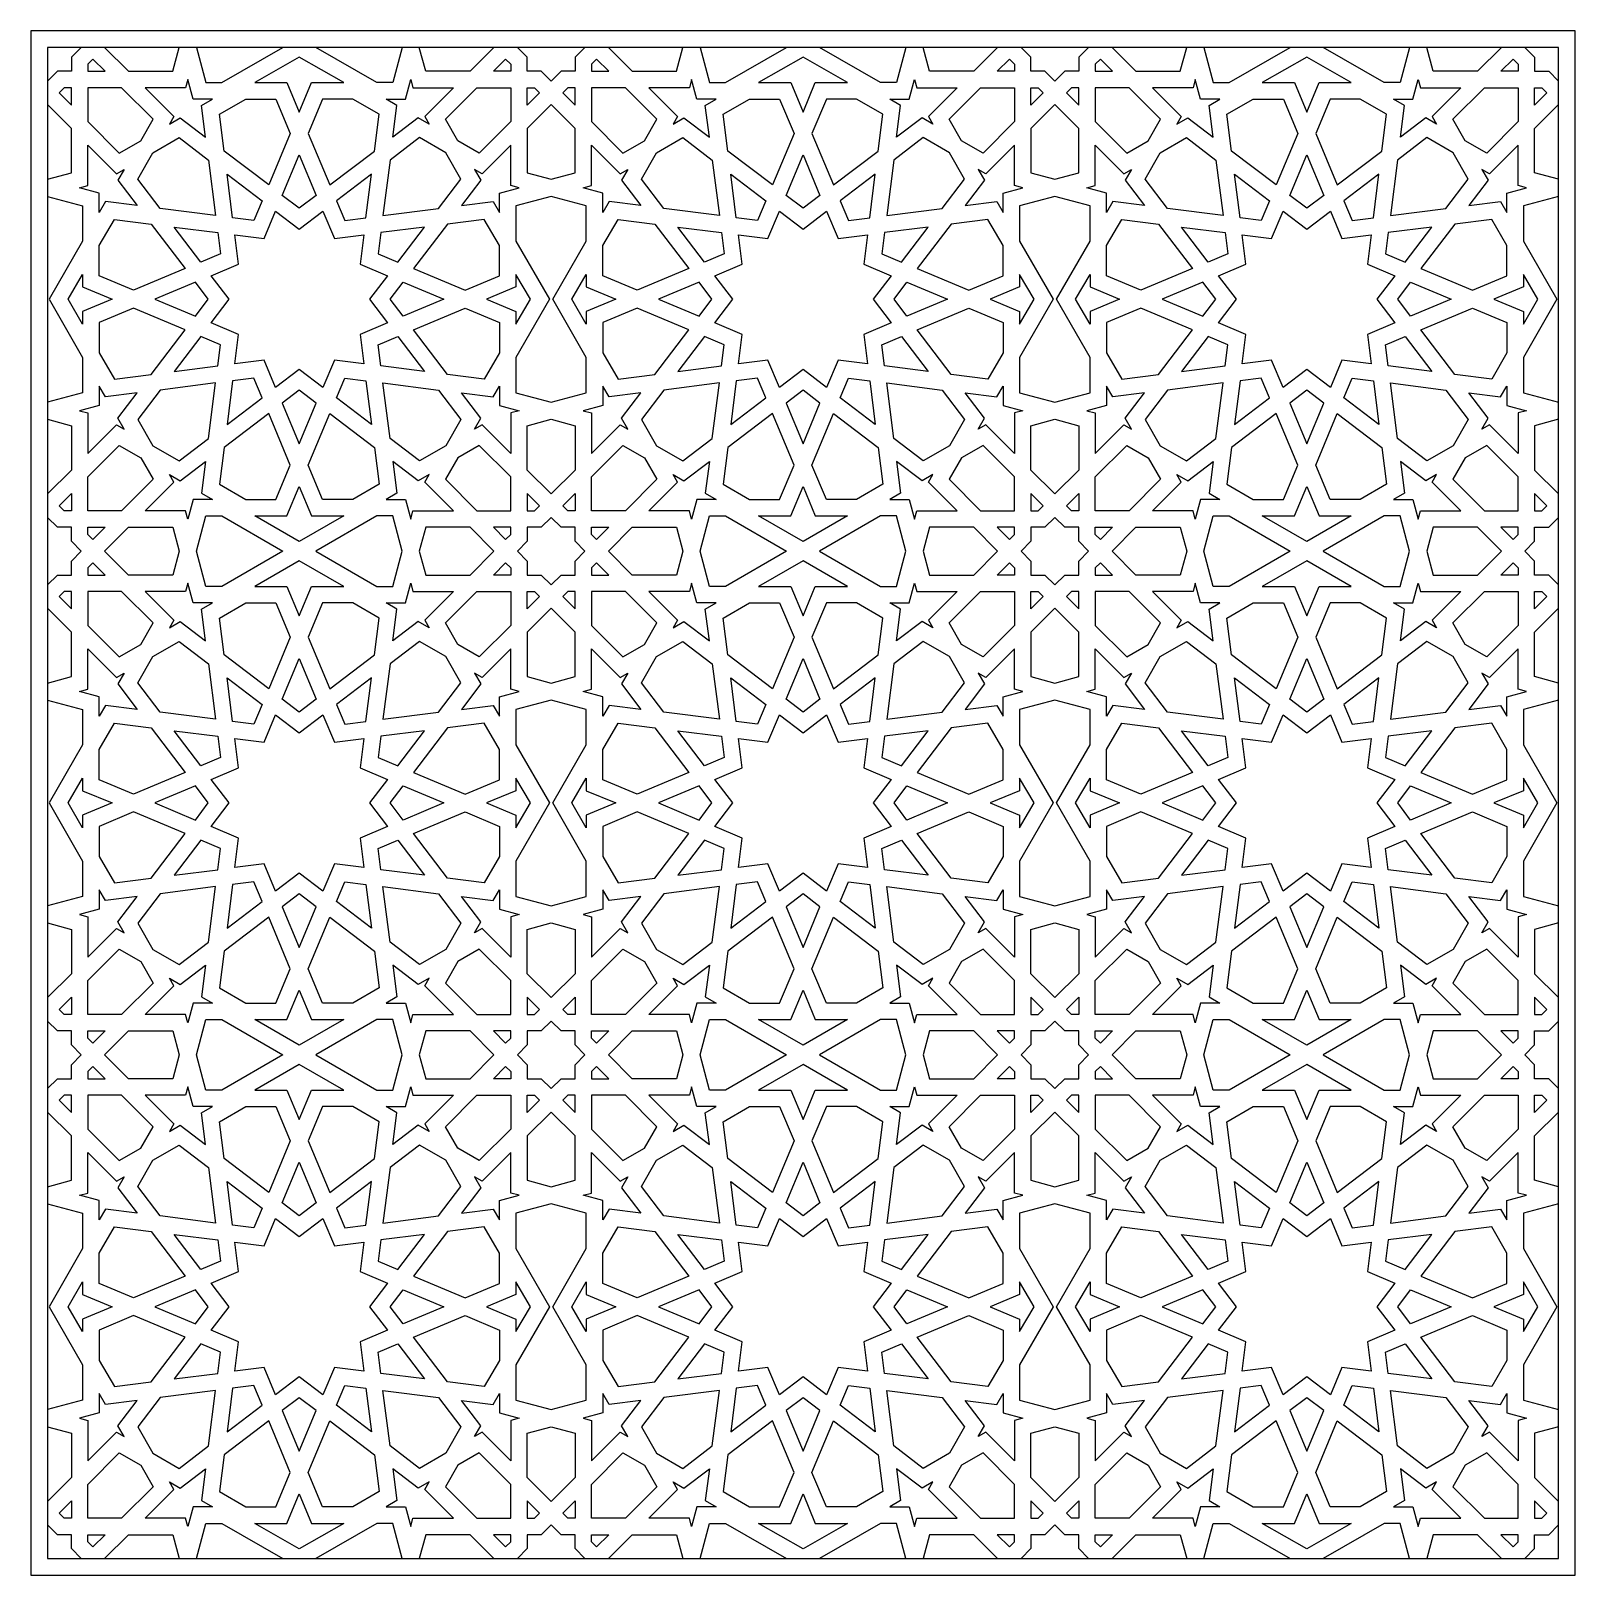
# Model space of a CAD drawing. Extents: x 72 to 464, y 305 to 697.
import ezdxf

# ---------------------------------------------------------------- set-up
doc = ezdxf.new("R2010")
doc.units = 0
doc.layers.add('LAYER_01', color=7, linetype='CONTINUOUS')

msp = doc.modelspace()

# ---------------------------------------------------------------- linework, layer by layer
at = {"layer": 'LAYER_01'}
for points in [[(71.95, 304.85), (463.98, 304.85), (463.98, 696.88), (71.95, 696.88)], [(76.15, 309.06), (459.78, 309.06), (459.78, 692.68), (76.15, 692.68)], [(140.09, 676.29), (143.22, 683.75), (151.36, 683.75), (140.09, 690.25), (128.82, 683.75), (136.96, 683.75)], [(267.97, 676.29), (271.09, 683.75), (279.23, 683.75), (267.97, 690.25), (256.7, 683.75), (264.84, 683.75)], [(395.84, 676.29), (398.97, 683.75), (407.11, 683.75), (395.84, 690.25), (384.57, 683.75), (392.71, 683.75)], [(86.42, 688.43), (86.42, 686.62), (90.79, 686.62), (87.7, 689.71)], [(193.76, 688.43), (193.76, 686.62), (189.39, 686.62), (192.48, 689.71)], [(214.3, 688.43), (214.3, 686.62), (218.66, 686.62), (215.57, 689.71)], [(321.64, 688.43), (321.64, 686.62), (317.27, 686.62), (320.36, 689.71)], [(342.17, 688.43), (342.17, 686.62), (346.54, 686.62), (343.45, 689.71)], [(449.51, 688.43), (449.51, 686.62), (445.14, 686.62), (448.23, 689.71)], [(80.41, 682.41), (79.13, 681.13), (82.22, 678.04), (82.22, 682.41)], [(86.42, 682.41), (86.42, 673.84), (94.39, 665.87), (99.83, 669.01), (102.96, 674.44), (94.99, 682.41)], [(113.15, 679.54), (111.81, 684.56), (111.23, 682.41), (100.94, 682.41), (108.22, 675.14), (107.11, 673.21), (109.88, 674.81), (116.32, 669.92), (115.3, 677.94), (118.07, 679.54)], [(167.03, 679.54), (168.38, 684.56), (168.95, 682.41), (179.24, 682.41), (171.97, 675.14), (173.08, 673.21), (170.3, 674.81), (163.86, 669.92), (164.88, 677.94), (162.11, 679.54)], [(193.76, 682.41), (193.76, 673.84), (185.79, 665.87), (180.36, 669.01), (177.22, 674.44), (185.19, 682.41)], [(199.78, 682.41), (201.06, 681.13), (197.97, 678.04), (197.97, 682.41)], [(208.28, 682.41), (207, 681.13), (210.09, 678.04), (210.09, 682.41)], [(214.3, 682.41), (214.3, 673.84), (222.26, 665.87), (227.7, 669.01), (230.84, 674.44), (222.87, 682.41)], [(241.02, 679.54), (239.68, 684.56), (239.11, 682.41), (228.81, 682.41), (236.09, 675.14), (234.98, 673.21), (237.75, 674.81), (244.19, 669.92), (243.17, 677.94), (245.95, 679.54)], [(294.91, 679.54), (296.25, 684.56), (296.83, 682.41), (307.12, 682.41), (299.84, 675.14), (300.95, 673.21), (298.18, 674.81), (291.74, 669.92), (292.76, 677.94), (289.99, 679.54)], [(321.64, 682.41), (321.64, 673.84), (313.67, 665.87), (308.23, 669.01), (305.09, 674.44), (313.06, 682.41)], [(327.65, 682.41), (328.93, 681.13), (325.84, 678.04), (325.84, 682.41)], [(336.16, 682.41), (334.88, 681.13), (337.96, 678.04), (337.96, 682.41)], [(342.17, 682.41), (342.17, 673.84), (350.14, 665.87), (355.57, 669.01), (358.71, 674.44), (350.74, 682.41)], [(368.9, 679.54), (367.55, 684.56), (366.98, 682.41), (356.69, 682.41), (363.97, 675.14), (362.86, 673.21), (365.63, 674.81), (372.07, 669.92), (371.05, 677.94), (373.82, 679.54)], [(422.78, 679.54), (424.12, 684.56), (424.7, 682.41), (434.99, 682.41), (427.71, 675.14), (428.82, 673.21), (426.05, 674.81), (419.61, 669.92), (420.63, 677.94), (417.86, 679.54)], [(449.51, 682.41), (449.51, 673.84), (441.54, 665.87), (436.11, 669.01), (432.97, 674.44), (440.94, 682.41)], [(455.52, 682.41), (456.8, 681.13), (453.71, 678.04), (453.71, 682.41)], [(134.17, 679.54), (137.81, 670.85), (132.32, 657.76), (121.01, 666.35), (119.82, 675.7), (126.48, 679.54)], [(146.02, 679.54), (142.37, 670.85), (147.87, 657.76), (159.17, 666.35), (160.36, 675.7), (153.7, 679.54)], [(262.04, 679.54), (265.69, 670.85), (260.19, 657.76), (248.88, 666.35), (247.7, 675.7), (254.35, 679.54)], [(273.89, 679.54), (270.25, 670.85), (275.74, 657.76), (287.05, 666.35), (288.23, 675.7), (281.58, 679.54)], [(389.91, 679.54), (393.56, 670.85), (388.07, 657.76), (376.76, 666.35), (375.57, 675.7), (382.23, 679.54)], [(401.76, 679.54), (398.12, 670.85), (403.61, 657.76), (414.92, 666.35), (416.11, 675.7), (409.45, 679.54)], [(204.03, 659.2), (210.09, 660.83), (210.09, 672.1), (204.03, 678.16), (197.97, 672.1), (197.97, 660.83)], [(331.9, 659.2), (337.96, 660.83), (337.96, 672.1), (331.9, 678.16), (325.84, 672.1), (325.84, 660.83)], [(89.29, 655.68), (84.28, 657.03), (86.42, 657.6), (86.42, 667.89), (93.7, 660.62), (95.62, 661.73), (94.02, 658.96), (98.92, 652.52), (90.89, 653.54), (89.29, 650.76)], [(109.56, 669.78), (117.06, 664.07), (118.85, 649.98), (104.76, 651.77), (99.06, 659.27), (102.9, 665.93)], [(170.62, 669.78), (163.12, 664.07), (161.33, 649.98), (175.42, 651.77), (181.12, 659.27), (177.28, 665.93)], [(190.89, 655.68), (195.91, 657.03), (193.76, 657.6), (193.76, 667.89), (186.48, 660.62), (184.56, 661.73), (186.16, 658.96), (181.27, 652.52), (189.29, 653.54), (190.89, 650.76)], [(217.17, 655.68), (212.15, 657.03), (214.3, 657.6), (214.3, 667.89), (221.57, 660.62), (223.5, 661.73), (221.9, 658.96), (226.79, 652.52), (218.77, 653.54), (217.17, 650.76)], [(237.43, 669.78), (244.94, 664.07), (246.73, 649.98), (232.64, 651.77), (226.93, 659.27), (230.78, 665.93)], [(298.5, 669.78), (291, 664.07), (289.21, 649.98), (303.3, 651.77), (309, 659.27), (305.15, 665.93)], [(318.77, 655.68), (323.78, 657.03), (321.64, 657.6), (321.64, 667.89), (314.36, 660.62), (312.44, 661.73), (314.04, 658.96), (309.14, 652.52), (317.17, 653.54), (318.77, 650.76)], [(345.04, 655.68), (340.02, 657.03), (342.17, 657.6), (342.17, 667.89), (349.45, 660.62), (351.37, 661.73), (349.77, 658.96), (354.66, 652.52), (346.64, 653.54), (345.04, 650.76)], [(365.31, 669.78), (372.81, 664.07), (374.6, 649.98), (360.51, 651.77), (354.81, 659.27), (358.65, 665.93)], [(426.37, 669.78), (418.87, 664.07), (417.08, 649.98), (431.17, 651.77), (436.87, 659.27), (433.03, 665.93)], [(446.64, 655.68), (451.65, 657.03), (449.51, 657.6), (449.51, 667.89), (442.23, 660.62), (440.31, 661.73), (441.91, 658.96), (437.01, 652.52), (445.04, 653.54), (446.64, 650.76)], [(140.09, 665.42), (144.41, 655.13), (140.09, 651.85), (135.77, 655.13)], [(267.97, 665.42), (272.28, 655.13), (267.97, 651.85), (263.65, 655.13)], [(395.84, 665.42), (400.16, 655.13), (395.84, 651.85), (391.52, 655.13)], [(130.64, 653.75), (128.54, 648.75), (123.16, 649.44), (121.75, 660.51)], [(149.55, 653.75), (151.64, 648.75), (157.02, 649.44), (158.43, 660.51)], [(258.51, 653.75), (256.41, 648.75), (251.03, 649.44), (249.63, 660.51)], [(277.42, 653.75), (279.52, 648.75), (284.9, 649.44), (286.3, 660.51)], [(386.39, 653.75), (384.29, 648.75), (378.91, 649.44), (377.5, 660.51)], [(405.29, 653.75), (407.39, 648.75), (412.77, 649.44), (414.18, 660.51)], [(204.03, 602.63), (212.96, 605.03), (212.96, 614), (204.45, 628.74), (212.96, 643.48), (212.96, 652.46), (204.03, 654.85), (195.1, 652.46), (195.1, 643.48), (203.61, 628.74), (195.1, 614), (195.1, 605.03)], [(331.9, 602.63), (340.84, 605.03), (340.84, 614), (332.33, 628.74), (340.84, 643.48), (340.84, 652.46), (331.9, 654.85), (322.97, 652.46), (322.97, 643.48), (331.48, 628.74), (322.97, 614), (322.97, 605.03)], [(140.09, 610.92), (134.09, 606.36), (131.18, 613.31), (123.71, 612.36), (124.66, 619.83), (117.71, 622.75), (122.27, 628.74), (117.71, 634.74), (124.66, 637.65), (123.71, 645.13), (131.18, 644.18), (134.09, 651.12), (140.09, 646.57), (146.09, 651.12), (149, 644.18), (156.48, 645.13), (155.53, 637.65), (162.47, 634.74), (157.91, 628.74), (162.47, 622.75), (155.53, 619.83), (156.48, 612.36), (149, 613.31), (146.09, 606.36)], [(267.97, 610.92), (261.97, 606.36), (259.05, 613.31), (251.58, 612.36), (252.53, 619.83), (245.58, 622.75), (250.14, 628.74), (245.58, 634.74), (252.53, 637.65), (251.58, 645.13), (259.05, 644.18), (261.97, 651.12), (267.97, 646.57), (273.96, 651.12), (276.88, 644.18), (284.35, 645.13), (283.4, 637.65), (290.35, 634.74), (285.79, 628.74), (290.35, 622.75), (283.4, 619.83), (284.35, 612.36), (276.88, 613.31), (273.96, 606.36)], [(395.84, 610.92), (389.84, 606.36), (386.93, 613.31), (379.45, 612.36), (380.4, 619.83), (373.46, 622.75), (378.02, 628.74), (373.46, 634.74), (380.4, 637.65), (379.45, 645.13), (386.93, 644.18), (389.84, 651.12), (395.84, 646.57), (401.84, 651.12), (404.75, 644.18), (412.22, 645.13), (411.27, 637.65), (418.22, 634.74), (413.66, 628.74), (418.22, 622.75), (411.27, 619.83), (412.22, 612.36), (404.75, 613.31), (401.84, 606.36)], [(93.14, 649.01), (102.48, 647.82), (111.08, 636.52), (97.98, 631.02), (89.29, 634.67), (89.29, 642.36)], [(119.4, 645.68), (120.08, 640.3), (115.08, 638.2), (108.33, 647.08)], [(160.78, 645.68), (160.1, 640.3), (165.1, 638.2), (171.86, 647.08)], [(187.05, 649.01), (177.7, 647.82), (169.11, 636.52), (182.2, 631.02), (190.89, 634.67), (190.89, 642.36)], [(221.01, 649.01), (230.36, 647.82), (238.95, 636.52), (225.85, 631.02), (217.17, 634.67), (217.17, 642.36)], [(247.27, 645.68), (247.96, 640.3), (242.96, 638.2), (236.2, 647.08)], [(288.66, 645.68), (287.97, 640.3), (292.98, 638.2), (299.73, 647.08)], [(314.92, 649.01), (305.57, 647.82), (296.98, 636.52), (310.08, 631.02), (318.77, 634.67), (318.77, 642.36)], [(348.88, 649.01), (358.23, 647.82), (366.83, 636.52), (353.73, 631.02), (345.04, 634.67), (345.04, 642.36)], [(375.15, 645.68), (375.83, 640.3), (370.83, 638.2), (364.08, 647.08)], [(416.53, 645.68), (415.85, 640.3), (420.85, 638.2), (427.6, 647.08)], [(442.8, 649.01), (433.45, 647.82), (424.85, 636.52), (437.95, 631.02), (446.64, 634.67), (446.64, 642.36)], [(85.09, 622.41), (81.43, 628.74), (85.09, 635.07), (85.09, 631.87), (92.55, 628.74), (85.09, 625.61)], [(103.41, 628.74), (113.71, 624.43), (116.99, 628.74), (113.71, 633.06)], [(176.77, 628.74), (166.48, 624.43), (163.2, 628.74), (166.48, 633.06)], [(195.1, 635.07), (195.1, 631.87), (187.64, 628.74), (195.1, 625.61), (195.1, 622.41), (198.75, 628.74)], [(212.96, 622.41), (209.31, 628.74), (212.96, 635.07), (212.96, 631.87), (220.42, 628.74), (212.96, 625.61)], [(231.29, 628.74), (241.58, 624.43), (244.86, 628.74), (241.58, 633.06)], [(304.64, 628.74), (294.35, 624.43), (291.07, 628.74), (294.35, 633.06)], [(322.97, 635.07), (322.97, 631.87), (315.51, 628.74), (322.97, 625.61), (322.97, 622.41), (326.62, 628.74)], [(340.84, 635.07), (340.84, 631.87), (348.29, 628.74), (340.84, 625.61), (340.84, 622.41), (337.18, 628.74)], [(359.16, 628.74), (369.45, 624.43), (372.74, 628.74), (369.45, 633.06)], [(432.52, 628.74), (422.23, 624.43), (418.94, 628.74), (422.23, 633.06)], [(450.84, 622.41), (454.5, 628.74), (450.84, 635.07), (450.84, 631.87), (443.38, 628.74), (450.84, 625.61)], [(93.14, 608.47), (102.48, 609.66), (111.08, 620.97), (97.98, 626.46), (89.29, 622.82), (89.29, 615.13)], [(187.05, 608.47), (177.7, 609.66), (169.11, 620.97), (182.2, 626.46), (190.89, 622.82), (190.89, 615.13)], [(221.01, 608.47), (230.36, 609.66), (238.95, 620.97), (225.85, 626.46), (217.17, 622.82), (217.17, 615.13)], [(314.92, 608.47), (305.57, 609.66), (296.98, 620.97), (310.08, 626.46), (318.77, 622.82), (318.77, 615.13)], [(348.88, 608.47), (358.23, 609.66), (366.83, 620.97), (353.73, 626.46), (345.04, 622.82), (345.04, 615.13)], [(442.8, 608.47), (433.45, 609.66), (424.85, 620.97), (437.95, 626.46), (446.64, 622.82), (446.64, 615.13)], [(119.4, 611.81), (120.08, 617.19), (115.08, 619.29), (108.33, 610.4)], [(160.78, 611.81), (160.1, 617.19), (165.1, 619.29), (171.86, 610.4)], [(247.27, 611.81), (247.96, 617.19), (242.96, 619.29), (236.2, 610.4)], [(288.66, 611.81), (287.97, 617.19), (292.98, 619.29), (299.73, 610.4)], [(375.15, 611.81), (375.83, 617.19), (370.83, 619.29), (364.08, 610.4)], [(416.53, 611.81), (415.85, 617.19), (420.85, 619.29), (427.6, 610.4)], [(130.64, 603.73), (128.54, 608.73), (123.16, 608.05), (121.75, 596.98)], [(149.55, 603.73), (151.64, 608.73), (157.02, 608.05), (158.43, 596.98)], [(258.51, 603.73), (256.41, 608.73), (251.03, 608.05), (249.63, 596.98)], [(277.42, 603.73), (279.52, 608.73), (284.9, 608.05), (286.3, 596.98)], [(386.39, 603.73), (384.29, 608.73), (378.91, 608.05), (377.5, 596.98)], [(405.29, 603.73), (407.39, 608.73), (412.77, 608.05), (414.18, 596.98)], [(89.29, 601.8), (84.28, 600.46), (86.42, 599.88), (86.42, 589.59), (93.7, 596.87), (95.62, 595.76), (94.02, 598.53), (98.92, 604.97), (90.89, 603.95), (89.29, 606.72)], [(109.56, 587.71), (117.06, 593.41), (118.85, 607.5), (104.76, 605.71), (99.06, 598.21), (102.9, 591.55)], [(140.09, 605.64), (135.77, 602.36), (140.09, 592.07), (144.41, 602.36)], [(170.62, 587.71), (163.12, 593.41), (161.33, 607.5), (175.42, 605.71), (181.12, 598.21), (177.28, 591.55)], [(190.89, 601.8), (195.91, 600.46), (193.76, 599.88), (193.76, 589.59), (186.48, 596.87), (184.56, 595.76), (186.16, 598.53), (181.27, 604.97), (189.29, 603.95), (190.89, 606.72)], [(217.17, 601.8), (212.15, 600.46), (214.3, 599.88), (214.3, 589.59), (221.57, 596.87), (223.5, 595.76), (221.9, 598.53), (226.79, 604.97), (218.77, 603.95), (217.17, 606.72)], [(237.43, 587.71), (244.94, 593.41), (246.73, 607.5), (232.64, 605.71), (226.93, 598.21), (230.78, 591.55)], [(267.97, 605.64), (263.65, 602.36), (267.97, 592.07), (272.28, 602.36)], [(298.5, 587.71), (291, 593.41), (289.21, 607.5), (303.3, 605.71), (309, 598.21), (305.15, 591.55)], [(318.77, 601.8), (323.78, 600.46), (321.64, 599.88), (321.64, 589.59), (314.36, 596.87), (312.44, 595.76), (314.04, 598.53), (309.14, 604.97), (317.17, 603.95), (318.77, 606.72)], [(345.04, 601.8), (340.02, 600.46), (342.17, 599.88), (342.17, 589.59), (349.45, 596.87), (351.37, 595.76), (349.77, 598.53), (354.66, 604.97), (346.64, 603.95), (345.04, 606.72)], [(365.31, 587.71), (372.81, 593.41), (374.6, 607.5), (360.51, 605.71), (354.81, 598.21), (358.65, 591.55)], [(395.84, 605.64), (391.52, 602.36), (395.84, 592.07), (400.16, 602.36)], [(426.37, 587.71), (418.87, 593.41), (417.08, 607.5), (431.17, 605.71), (436.87, 598.21), (433.03, 591.55)], [(446.64, 601.8), (451.65, 600.46), (449.51, 599.88), (449.51, 589.59), (442.23, 596.87), (440.31, 595.76), (441.91, 598.53), (437.01, 604.97), (445.04, 603.95), (446.64, 606.72)], [(134.17, 577.94), (137.81, 586.63), (132.32, 599.73), (121.01, 591.13), (119.82, 581.79), (126.48, 577.94)], [(146.02, 577.94), (142.37, 586.63), (147.87, 599.73), (159.17, 591.13), (160.36, 581.79), (153.7, 577.94)], [(204.03, 598.28), (210.09, 596.66), (210.09, 585.39), (204.03, 579.33), (197.97, 585.39), (197.97, 596.66)], [(262.04, 577.94), (265.69, 586.63), (260.19, 599.73), (248.88, 591.13), (247.7, 581.79), (254.35, 577.94)], [(273.89, 577.94), (270.25, 586.63), (275.74, 599.73), (287.05, 591.13), (288.23, 581.79), (281.58, 577.94)], [(331.9, 598.28), (337.96, 596.66), (337.96, 585.39), (331.9, 579.33), (325.84, 585.39), (325.84, 596.66)], [(389.91, 577.94), (393.56, 586.63), (388.07, 599.73), (376.76, 591.13), (375.57, 581.79), (382.23, 577.94)], [(401.76, 577.94), (398.12, 586.63), (403.61, 599.73), (414.92, 591.13), (416.11, 581.79), (409.45, 577.94)], [(86.42, 575.07), (86.42, 583.65), (94.39, 591.62), (99.83, 588.48), (102.96, 583.04), (94.99, 575.07)], [(193.76, 575.07), (193.76, 583.65), (185.79, 591.62), (180.36, 588.48), (177.22, 583.04), (185.19, 575.07)], [(214.3, 575.07), (214.3, 583.65), (222.26, 591.62), (227.7, 588.48), (230.84, 583.04), (222.87, 575.07)], [(321.64, 575.07), (321.64, 583.65), (313.67, 591.62), (308.23, 588.48), (305.09, 583.04), (313.06, 575.07)], [(342.17, 575.07), (342.17, 583.65), (350.14, 591.62), (355.57, 588.48), (358.71, 583.04), (350.74, 575.07)], [(449.51, 575.07), (449.51, 583.65), (441.54, 591.62), (436.11, 588.48), (432.97, 583.04), (440.94, 575.07)], [(113.15, 577.94), (111.81, 572.93), (111.23, 575.07), (100.94, 575.07), (108.22, 582.35), (107.11, 584.27), (109.88, 582.67), (116.32, 587.57), (115.3, 579.54), (118.07, 577.94)], [(167.03, 577.94), (168.38, 572.93), (168.95, 575.07), (179.24, 575.07), (171.97, 582.35), (173.08, 584.27), (170.3, 582.67), (163.86, 587.57), (164.88, 579.54), (162.11, 577.94)], [(241.02, 577.94), (239.68, 572.93), (239.11, 575.07), (228.81, 575.07), (236.09, 582.35), (234.98, 584.27), (237.75, 582.67), (244.19, 587.57), (243.17, 579.54), (245.95, 577.94)], [(294.91, 577.94), (296.25, 572.93), (296.83, 575.07), (307.12, 575.07), (299.84, 582.35), (300.95, 584.27), (298.18, 582.67), (291.74, 587.57), (292.76, 579.54), (289.99, 577.94)], [(368.9, 577.94), (367.55, 572.93), (366.98, 575.07), (356.69, 575.07), (363.97, 582.35), (362.86, 584.27), (365.63, 582.67), (372.07, 587.57), (371.05, 579.54), (373.82, 577.94)], [(422.78, 577.94), (424.12, 572.93), (424.7, 575.07), (434.99, 575.07), (427.71, 582.35), (428.82, 584.27), (426.05, 582.67), (419.61, 587.57), (420.63, 579.54), (417.86, 577.94)], [(140.09, 581.2), (143.22, 573.74), (151.36, 573.74), (140.09, 567.23), (128.82, 573.74), (136.96, 573.74)], [(267.97, 581.2), (271.09, 573.74), (279.23, 573.74), (267.97, 567.23), (256.7, 573.74), (264.84, 573.74)], [(395.84, 581.2), (398.97, 573.74), (407.11, 573.74), (395.84, 567.23), (384.57, 573.74), (392.71, 573.74)], [(80.41, 575.07), (79.13, 576.35), (82.22, 579.44), (82.22, 575.07)], [(199.78, 575.07), (201.06, 576.35), (197.97, 579.44), (197.97, 575.07)], [(208.28, 575.07), (207, 576.35), (210.09, 579.44), (210.09, 575.07)], [(327.65, 575.07), (328.93, 576.35), (325.84, 579.44), (325.84, 575.07)], [(336.16, 575.07), (334.88, 576.35), (337.96, 579.44), (337.96, 575.07)], [(455.52, 575.07), (456.8, 576.35), (453.71, 579.44), (453.71, 575.07)], [(135.89, 564.81), (120.42, 555.87), (116.38, 555.87), (113.98, 564.81), (116.38, 573.74), (120.42, 573.74)], [(144.3, 564.81), (159.77, 555.87), (163.81, 555.87), (166.2, 564.81), (163.81, 573.74), (159.77, 573.74)], [(212.6, 564.81), (210.09, 567.32), (210.09, 570.87), (206.54, 570.87), (204.03, 573.38), (201.52, 570.87), (197.97, 570.87), (197.97, 567.32), (195.46, 564.81), (197.97, 562.3), (197.97, 558.74), (201.52, 558.74), (204.03, 556.23), (206.54, 558.74), (210.09, 558.74), (210.09, 562.3)], [(263.76, 564.81), (248.29, 555.87), (244.25, 555.87), (241.86, 564.81), (244.25, 573.74), (248.29, 573.74)], [(272.17, 564.81), (287.64, 555.87), (291.68, 555.87), (294.07, 564.81), (291.68, 573.74), (287.64, 573.74)], [(340.48, 564.81), (337.96, 567.32), (337.96, 570.87), (334.41, 570.87), (331.9, 573.38), (329.39, 570.87), (325.84, 570.87), (325.84, 567.32), (323.33, 564.81), (325.84, 562.3), (325.84, 558.74), (329.39, 558.74), (331.9, 556.23), (334.41, 558.74), (337.96, 558.74), (337.96, 562.3)], [(391.64, 564.81), (376.16, 555.87), (372.12, 555.87), (369.73, 564.81), (372.12, 573.74), (376.16, 573.74)], [(400.04, 564.81), (415.52, 555.87), (419.55, 555.87), (421.95, 564.81), (419.55, 573.74), (415.52, 573.74)], [(86.42, 569.06), (86.42, 570.87), (90.79, 570.87), (87.7, 567.78)], [(90.67, 564.81), (96.74, 570.87), (108.01, 570.87), (109.63, 564.81), (108.01, 558.74), (96.74, 558.74)], [(189.51, 564.81), (183.45, 570.87), (172.18, 570.87), (170.55, 564.81), (172.18, 558.74), (183.45, 558.74)], [(193.76, 569.06), (193.76, 570.87), (189.39, 570.87), (192.48, 567.78)], [(214.3, 569.06), (214.3, 570.87), (218.66, 570.87), (215.57, 567.78)], [(218.55, 564.81), (224.61, 570.87), (235.88, 570.87), (237.5, 564.81), (235.88, 558.74), (224.61, 558.74)], [(317.38, 564.81), (311.32, 570.87), (300.05, 570.87), (298.43, 564.81), (300.05, 558.74), (311.32, 558.74)], [(321.64, 569.06), (321.64, 570.87), (317.27, 570.87), (320.36, 567.78)], [(342.17, 569.06), (342.17, 570.87), (346.54, 570.87), (343.45, 567.78)], [(346.42, 564.81), (352.48, 570.87), (363.75, 570.87), (365.38, 564.81), (363.75, 558.74), (352.48, 558.74)], [(445.26, 564.81), (439.2, 570.87), (427.92, 570.87), (426.3, 564.81), (427.92, 558.74), (439.2, 558.74)], [(449.51, 569.06), (449.51, 570.87), (445.14, 570.87), (448.23, 567.78)], [(86.42, 560.55), (86.42, 558.74), (90.79, 558.74), (87.7, 561.83)], [(140.09, 548.41), (143.22, 555.87), (151.36, 555.87), (140.09, 562.38), (128.82, 555.87), (136.96, 555.87)], [(193.76, 560.55), (193.76, 558.74), (189.39, 558.74), (192.48, 561.83)], [(214.3, 560.55), (214.3, 558.74), (218.66, 558.74), (215.57, 561.83)], [(267.97, 548.41), (271.09, 555.87), (279.23, 555.87), (267.97, 562.38), (256.7, 555.87), (264.84, 555.87)], [(321.64, 560.55), (321.64, 558.74), (317.27, 558.74), (320.36, 561.83)], [(342.17, 560.55), (342.17, 558.74), (346.54, 558.74), (343.45, 561.83)], [(395.84, 548.41), (398.97, 555.87), (407.11, 555.87), (395.84, 562.38), (384.57, 555.87), (392.71, 555.87)], [(449.51, 560.55), (449.51, 558.74), (445.14, 558.74), (448.23, 561.83)], [(113.15, 551.67), (111.81, 556.68), (111.23, 554.54), (100.94, 554.54), (108.22, 547.26), (107.11, 545.34), (109.88, 546.94), (116.32, 542.04), (115.3, 550.07), (118.07, 551.67)], [(167.03, 551.67), (168.38, 556.68), (168.95, 554.54), (179.24, 554.54), (171.97, 547.26), (173.08, 545.34), (170.3, 546.94), (163.86, 542.04), (164.88, 550.07), (162.11, 551.67)], [(241.02, 551.67), (239.68, 556.68), (239.11, 554.54), (228.81, 554.54), (236.09, 547.26), (234.98, 545.34), (237.75, 546.94), (244.19, 542.04), (243.17, 550.07), (245.95, 551.67)], [(294.91, 551.67), (296.25, 556.68), (296.83, 554.54), (307.12, 554.54), (299.84, 547.26), (300.95, 545.34), (298.18, 546.94), (291.74, 542.04), (292.76, 550.07), (289.99, 551.67)], [(368.9, 551.67), (367.55, 556.68), (366.98, 554.54), (356.69, 554.54), (363.97, 547.26), (362.86, 545.34), (365.63, 546.94), (372.07, 542.04), (371.05, 550.07), (373.82, 551.67)], [(422.78, 551.67), (424.12, 556.68), (424.7, 554.54), (434.99, 554.54), (427.71, 547.26), (428.82, 545.34), (426.05, 546.94), (419.61, 542.04), (420.63, 550.07), (417.86, 551.67)], [(80.41, 554.54), (79.13, 553.26), (82.22, 550.17), (82.22, 554.54)], [(86.42, 554.54), (86.42, 545.97), (94.39, 538), (99.83, 541.14), (102.96, 546.57), (94.99, 554.54)], [(193.76, 554.54), (193.76, 545.97), (185.79, 538), (180.36, 541.14), (177.22, 546.57), (185.19, 554.54)], [(199.78, 554.54), (201.06, 553.26), (197.97, 550.17), (197.97, 554.54)], [(208.28, 554.54), (207, 553.26), (210.09, 550.17), (210.09, 554.54)], [(214.3, 554.54), (214.3, 545.97), (222.26, 538), (227.7, 541.14), (230.84, 546.57), (222.87, 554.54)], [(321.64, 554.54), (321.64, 545.97), (313.67, 538), (308.23, 541.14), (305.09, 546.57), (313.06, 554.54)], [(327.65, 554.54), (328.93, 553.26), (325.84, 550.17), (325.84, 554.54)], [(336.16, 554.54), (334.88, 553.26), (337.96, 550.17), (337.96, 554.54)], [(342.17, 554.54), (342.17, 545.97), (350.14, 538), (355.57, 541.14), (358.71, 546.57), (350.74, 554.54)], [(449.51, 554.54), (449.51, 545.97), (441.54, 538), (436.11, 541.14), (432.97, 546.57), (440.94, 554.54)], [(455.52, 554.54), (456.8, 553.26), (453.71, 550.17), (453.71, 554.54)], [(134.17, 551.67), (137.81, 542.98), (132.32, 529.88), (121.01, 538.48), (119.82, 547.83), (126.48, 551.67)], [(146.02, 551.67), (142.37, 542.98), (147.87, 529.88), (159.17, 538.48), (160.36, 547.83), (153.7, 551.67)], [(204.03, 531.33), (210.09, 532.95), (210.09, 544.22), (204.03, 550.29), (197.97, 544.22), (197.97, 532.95)], [(262.04, 551.67), (265.69, 542.98), (260.19, 529.88), (248.88, 538.48), (247.7, 547.83), (254.35, 551.67)], [(273.89, 551.67), (270.25, 542.98), (275.74, 529.88), (287.05, 538.48), (288.23, 547.83), (281.58, 551.67)], [(331.9, 531.33), (337.96, 532.95), (337.96, 544.22), (331.9, 550.29), (325.84, 544.22), (325.84, 532.95)], [(389.91, 551.67), (393.56, 542.98), (388.07, 529.88), (376.76, 538.48), (375.57, 547.83), (382.23, 551.67)], [(401.76, 551.67), (398.12, 542.98), (403.61, 529.88), (414.92, 538.48), (416.11, 547.83), (409.45, 551.67)], [(109.56, 541.9), (117.06, 536.2), (118.85, 522.11), (104.76, 523.9), (99.06, 531.4), (102.9, 538.06)], [(170.62, 541.9), (163.12, 536.2), (161.33, 522.11), (175.42, 523.9), (181.12, 531.4), (177.28, 538.06)], [(237.43, 541.9), (244.94, 536.2), (246.73, 522.11), (232.64, 523.9), (226.93, 531.4), (230.78, 538.06)], [(298.5, 541.9), (291, 536.2), (289.21, 522.11), (303.3, 523.9), (309, 531.4), (305.15, 538.06)], [(365.31, 541.9), (372.81, 536.2), (374.6, 522.11), (360.51, 523.9), (354.81, 531.4), (358.65, 538.06)], [(426.37, 541.9), (418.87, 536.2), (417.08, 522.11), (431.17, 523.9), (436.87, 531.4), (433.03, 538.06)], [(89.29, 527.81), (84.28, 529.15), (86.42, 529.73), (86.42, 540.02), (93.7, 532.74), (95.62, 533.85), (94.02, 531.08), (98.92, 524.64), (90.89, 525.66), (89.29, 522.89)], [(140.09, 537.55), (144.41, 527.26), (140.09, 523.97), (135.77, 527.26)], [(190.89, 527.81), (195.91, 529.15), (193.76, 529.73), (193.76, 540.02), (186.48, 532.74), (184.56, 533.85), (186.16, 531.08), (181.27, 524.64), (189.29, 525.66), (190.89, 522.89)], [(217.17, 527.81), (212.15, 529.15), (214.3, 529.73), (214.3, 540.02), (221.57, 532.74), (223.5, 533.85), (221.9, 531.08), (226.79, 524.64), (218.77, 525.66), (217.17, 522.89)], [(267.97, 537.55), (272.28, 527.26), (267.97, 523.97), (263.65, 527.26)], [(318.77, 527.81), (323.78, 529.15), (321.64, 529.73), (321.64, 540.02), (314.36, 532.74), (312.44, 533.85), (314.04, 531.08), (309.14, 524.64), (317.17, 525.66), (318.77, 522.89)], [(345.04, 527.81), (340.02, 529.15), (342.17, 529.73), (342.17, 540.02), (349.45, 532.74), (351.37, 533.85), (349.77, 531.08), (354.66, 524.64), (346.64, 525.66), (345.04, 522.89)], [(395.84, 537.55), (400.16, 527.26), (395.84, 523.97), (391.52, 527.26)], [(446.64, 527.81), (451.65, 529.15), (449.51, 529.73), (449.51, 540.02), (442.23, 532.74), (440.31, 533.85), (441.91, 531.08), (437.01, 524.64), (445.04, 525.66), (446.64, 522.89)], [(130.64, 525.88), (128.54, 520.88), (123.16, 521.56), (121.75, 532.63)], [(149.55, 525.88), (151.64, 520.88), (157.02, 521.56), (158.43, 532.63)], [(258.51, 525.88), (256.41, 520.88), (251.03, 521.56), (249.63, 532.63)], [(277.42, 525.88), (279.52, 520.88), (284.9, 521.56), (286.3, 532.63)], [(386.39, 525.88), (384.29, 520.88), (378.91, 521.56), (377.5, 532.63)], [(405.29, 525.88), (407.39, 520.88), (412.77, 521.56), (414.18, 532.63)], [(204.03, 474.76), (212.96, 477.15), (212.96, 486.13), (204.45, 500.87), (212.96, 515.61), (212.96, 524.58), (204.03, 526.98), (195.1, 524.58), (195.1, 515.61), (203.61, 500.87), (195.1, 486.13), (195.1, 477.15)], [(331.9, 474.76), (340.84, 477.15), (340.84, 486.13), (332.33, 500.87), (340.84, 515.61), (340.84, 524.58), (331.9, 526.98), (322.97, 524.58), (322.97, 515.61), (331.48, 500.87), (322.97, 486.13), (322.97, 477.15)], [(140.09, 483.05), (134.09, 478.49), (131.18, 485.43), (123.71, 484.48), (124.66, 491.96), (117.71, 494.87), (122.27, 500.87), (117.71, 506.87), (124.66, 509.78), (123.71, 517.25), (131.18, 516.3), (134.09, 523.25), (140.09, 518.69), (146.09, 523.25), (149, 516.3), (156.48, 517.25), (155.53, 509.78), (162.47, 506.87), (157.91, 500.87), (162.47, 494.87), (155.53, 491.96), (156.48, 484.48), (149, 485.43), (146.09, 478.49)], [(267.97, 483.05), (261.97, 478.49), (259.05, 485.43), (251.58, 484.48), (252.53, 491.96), (245.58, 494.87), (250.14, 500.87), (245.58, 506.87), (252.53, 509.78), (251.58, 517.25), (259.05, 516.3), (261.97, 523.25), (267.97, 518.69), (273.96, 523.25), (276.88, 516.3), (284.35, 517.25), (283.4, 509.78), (290.35, 506.87), (285.79, 500.87), (290.35, 494.87), (283.4, 491.96), (284.35, 484.48), (276.88, 485.43), (273.96, 478.49)], [(395.84, 483.05), (389.84, 478.49), (386.93, 485.43), (379.45, 484.48), (380.4, 491.96), (373.46, 494.87), (378.02, 500.87), (373.46, 506.87), (380.4, 509.78), (379.45, 517.25), (386.93, 516.3), (389.84, 523.25), (395.84, 518.69), (401.84, 523.25), (404.75, 516.3), (412.22, 517.25), (411.27, 509.78), (418.22, 506.87), (413.66, 500.87), (418.22, 494.87), (411.27, 491.96), (412.22, 484.48), (404.75, 485.43), (401.84, 478.49)], [(93.14, 521.14), (102.48, 519.95), (111.08, 508.64), (97.98, 503.15), (89.29, 506.79), (89.29, 514.48)], [(119.4, 517.8), (120.08, 512.42), (115.08, 510.32), (108.33, 519.21)], [(160.78, 517.8), (160.1, 512.42), (165.1, 510.32), (171.86, 519.21)], [(187.05, 521.14), (177.7, 519.95), (169.11, 508.64), (182.2, 503.15), (190.89, 506.79), (190.89, 514.48)], [(221.01, 521.14), (230.36, 519.95), (238.95, 508.64), (225.85, 503.15), (217.17, 506.79), (217.17, 514.48)], [(247.27, 517.8), (247.96, 512.42), (242.96, 510.32), (236.2, 519.21)], [(288.66, 517.8), (287.97, 512.42), (292.98, 510.32), (299.73, 519.21)], [(314.92, 521.14), (305.57, 519.95), (296.98, 508.64), (310.08, 503.15), (318.77, 506.79), (318.77, 514.48)], [(348.88, 521.14), (358.23, 519.95), (366.83, 508.64), (353.73, 503.15), (345.04, 506.79), (345.04, 514.48)], [(375.15, 517.8), (375.83, 512.42), (370.83, 510.32), (364.08, 519.21)], [(416.53, 517.8), (415.85, 512.42), (420.85, 510.32), (427.6, 519.21)], [(442.8, 521.14), (433.45, 519.95), (424.85, 508.64), (437.95, 503.15), (446.64, 506.79), (446.64, 514.48)], [(85.09, 494.54), (81.43, 500.87), (85.09, 507.2), (85.09, 504), (92.55, 500.87), (85.09, 497.74)], [(195.1, 507.2), (195.1, 504), (187.64, 500.87), (195.1, 497.74), (195.1, 494.54), (198.75, 500.87)], [(212.96, 507.2), (212.96, 504), (220.42, 500.87), (212.96, 497.74), (212.96, 494.54), (209.31, 500.87)], [(322.97, 494.54), (326.62, 500.87), (322.97, 507.2), (322.97, 504), (315.51, 500.87), (322.97, 497.74)], [(340.84, 507.2), (340.84, 504), (348.29, 500.87), (340.84, 497.74), (340.84, 494.54), (337.18, 500.87)], [(450.84, 507.2), (450.84, 504), (443.38, 500.87), (450.84, 497.74), (450.84, 494.54), (454.5, 500.87)], [(103.41, 500.87), (113.71, 496.55), (116.99, 500.87), (113.71, 505.19)], [(176.77, 500.87), (166.48, 496.55), (163.2, 500.87), (166.48, 505.19)], [(231.29, 500.87), (241.58, 496.55), (244.86, 500.87), (241.58, 505.19)], [(304.64, 500.87), (294.35, 496.55), (291.07, 500.87), (294.35, 505.19)], [(359.16, 500.87), (369.45, 496.55), (372.74, 500.87), (369.45, 505.19)], [(432.52, 500.87), (422.23, 496.55), (418.94, 500.87), (422.23, 505.19)], [(93.14, 480.6), (102.48, 481.79), (111.08, 493.1), (97.98, 498.59), (89.29, 494.94), (89.29, 487.26)], [(187.05, 480.6), (177.7, 481.79), (169.11, 493.1), (182.2, 498.59), (190.89, 494.94), (190.89, 487.26)], [(221.01, 480.6), (230.36, 481.79), (238.95, 493.1), (225.85, 498.59), (217.17, 494.94), (217.17, 487.26)], [(314.92, 480.6), (305.57, 481.79), (296.98, 493.1), (310.08, 498.59), (318.77, 494.94), (318.77, 487.26)], [(348.88, 480.6), (358.23, 481.79), (366.83, 493.1), (353.73, 498.59), (345.04, 494.94), (345.04, 487.26)], [(442.8, 480.6), (433.45, 481.79), (424.85, 493.1), (437.95, 498.59), (446.64, 494.94), (446.64, 487.26)], [(119.4, 483.94), (120.08, 489.32), (115.08, 491.42), (108.33, 482.53)], [(160.78, 483.94), (160.1, 489.32), (165.1, 491.42), (171.86, 482.53)], [(247.27, 483.94), (247.96, 489.32), (242.96, 491.42), (236.2, 482.53)], [(288.66, 483.94), (287.97, 489.32), (292.98, 491.42), (299.73, 482.53)], [(375.15, 483.94), (375.83, 489.32), (370.83, 491.42), (364.08, 482.53)], [(416.53, 483.94), (415.85, 489.32), (420.85, 491.42), (427.6, 482.53)], [(89.29, 473.93), (84.28, 472.58), (86.42, 472.01), (86.42, 461.72), (93.7, 469), (95.62, 467.89), (94.02, 470.66), (98.92, 477.1), (90.89, 476.08), (89.29, 478.85)], [(109.56, 459.84), (117.06, 465.54), (118.85, 479.63), (104.76, 477.84), (99.06, 470.34), (102.9, 463.68)], [(130.64, 475.86), (128.54, 480.86), (123.16, 480.18), (121.75, 469.11)], [(149.55, 475.86), (151.64, 480.86), (157.02, 480.18), (158.43, 469.11)], [(170.62, 459.84), (163.12, 465.54), (161.33, 479.63), (175.42, 477.84), (181.12, 470.34), (177.28, 463.68)], [(190.89, 473.93), (195.91, 472.58), (193.76, 472.01), (193.76, 461.72), (186.48, 469), (184.56, 467.89), (186.16, 470.66), (181.27, 477.1), (189.29, 476.08), (190.89, 478.85)], [(217.17, 473.93), (212.15, 472.58), (214.3, 472.01), (214.3, 461.72), (221.57, 469), (223.5, 467.89), (221.9, 470.66), (226.79, 477.1), (218.77, 476.08), (217.17, 478.85)], [(237.43, 459.84), (244.94, 465.54), (246.73, 479.63), (232.64, 477.84), (226.93, 470.34), (230.78, 463.68)], [(258.51, 475.86), (256.41, 480.86), (251.03, 480.18), (249.63, 469.11)], [(277.42, 475.86), (279.52, 480.86), (284.9, 480.18), (286.3, 469.11)], [(298.5, 459.84), (291, 465.54), (289.21, 479.63), (303.3, 477.84), (309, 470.34), (305.15, 463.68)], [(318.77, 473.93), (323.78, 472.58), (321.64, 472.01), (321.64, 461.72), (314.36, 469), (312.44, 467.89), (314.04, 470.66), (309.14, 477.1), (317.17, 476.08), (318.77, 478.85)], [(345.04, 473.93), (340.02, 472.58), (342.17, 472.01), (342.17, 461.72), (349.45, 469), (351.37, 467.89), (349.77, 470.66), (354.66, 477.1), (346.64, 476.08), (345.04, 478.85)], [(365.31, 459.84), (372.81, 465.54), (374.6, 479.63), (360.51, 477.84), (354.81, 470.34), (358.65, 463.68)], [(386.39, 475.86), (384.29, 480.86), (378.91, 480.18), (377.5, 469.11)], [(405.29, 475.86), (407.39, 480.86), (412.77, 480.18), (414.18, 469.11)], [(426.37, 459.84), (418.87, 465.54), (417.08, 479.63), (431.17, 477.84), (436.87, 470.34), (433.03, 463.68)], [(446.64, 473.93), (451.65, 472.58), (449.51, 472.01), (449.51, 461.72), (442.23, 469), (440.31, 467.89), (441.91, 470.66), (437.01, 477.1), (445.04, 476.08), (446.64, 478.85)], [(140.09, 477.77), (135.77, 474.48), (140.09, 464.19), (144.41, 474.48)], [(267.97, 477.77), (263.65, 474.48), (267.97, 464.19), (272.28, 474.48)], [(395.84, 477.77), (391.52, 474.48), (395.84, 464.19), (400.16, 474.48)], [(134.17, 450.07), (137.81, 458.76), (132.32, 471.86), (121.01, 463.26), (119.82, 453.91), (126.48, 450.07)], [(146.02, 450.07), (142.37, 458.76), (147.87, 471.86), (159.17, 463.26), (160.36, 453.91), (153.7, 450.07)], [(262.04, 450.07), (265.69, 458.76), (260.19, 471.86), (248.88, 463.26), (247.7, 453.91), (254.35, 450.07)], [(273.89, 450.07), (270.25, 458.76), (275.74, 471.86), (287.05, 463.26), (288.23, 453.91), (281.58, 450.07)], [(389.91, 450.07), (393.56, 458.76), (388.07, 471.86), (376.76, 463.26), (375.57, 453.91), (382.23, 450.07)], [(401.76, 450.07), (398.12, 458.76), (403.61, 471.86), (414.92, 463.26), (416.11, 453.91), (409.45, 450.07)], [(204.03, 470.41), (210.09, 468.78), (210.09, 457.51), (204.03, 451.45), (197.97, 457.51), (197.97, 468.78)], [(331.9, 470.41), (337.96, 468.78), (337.96, 457.51), (331.9, 451.45), (325.84, 457.51), (325.84, 468.78)], [(86.42, 447.2), (86.42, 455.77), (94.39, 463.74), (99.83, 460.6), (102.96, 455.17), (94.99, 447.2)], [(193.76, 447.2), (193.76, 455.77), (185.79, 463.74), (180.36, 460.6), (177.22, 455.17), (185.19, 447.2)], [(214.3, 447.2), (214.3, 455.77), (222.26, 463.74), (227.7, 460.6), (230.84, 455.17), (222.87, 447.2)], [(321.64, 447.2), (321.64, 455.77), (313.67, 463.74), (308.23, 460.6), (305.09, 455.17), (313.06, 447.2)], [(342.17, 447.2), (342.17, 455.77), (350.14, 463.74), (355.57, 460.6), (358.71, 455.17), (350.74, 447.2)], [(449.51, 447.2), (449.51, 455.77), (441.54, 463.74), (436.11, 460.6), (432.97, 455.17), (440.94, 447.2)], [(113.15, 450.07), (111.81, 445.05), (111.23, 447.2), (100.94, 447.2), (108.22, 454.48), (107.11, 456.4), (109.88, 454.8), (116.32, 459.69), (115.3, 451.67), (118.07, 450.07)], [(167.03, 450.07), (168.38, 445.05), (168.95, 447.2), (179.24, 447.2), (171.97, 454.48), (173.08, 456.4), (170.3, 454.8), (163.86, 459.69), (164.88, 451.67), (162.11, 450.07)], [(241.02, 450.07), (239.68, 445.05), (239.11, 447.2), (228.81, 447.2), (236.09, 454.48), (234.98, 456.4), (237.75, 454.8), (244.19, 459.69), (243.17, 451.67), (245.95, 450.07)], [(294.91, 450.07), (296.25, 445.05), (296.83, 447.2), (307.12, 447.2), (299.84, 454.48), (300.95, 456.4), (298.18, 454.8), (291.74, 459.69), (292.76, 451.67), (289.99, 450.07)], [(368.9, 450.07), (367.55, 445.05), (366.98, 447.2), (356.69, 447.2), (363.97, 454.48), (362.86, 456.4), (365.63, 454.8), (372.07, 459.69), (371.05, 451.67), (373.82, 450.07)], [(422.78, 450.07), (424.12, 445.05), (424.7, 447.2), (434.99, 447.2), (427.71, 454.48), (428.82, 456.4), (426.05, 454.8), (419.61, 459.69), (420.63, 451.67), (417.86, 450.07)], [(80.41, 447.2), (79.13, 448.48), (82.22, 451.57), (82.22, 447.2)], [(140.09, 453.32), (143.22, 445.87), (151.36, 445.87), (140.09, 439.36), (128.82, 445.87), (136.96, 445.87)], [(199.78, 447.2), (201.06, 448.48), (197.97, 451.57), (197.97, 447.2)], [(208.28, 447.2), (207, 448.48), (210.09, 451.57), (210.09, 447.2)], [(267.97, 453.32), (271.09, 445.87), (279.23, 445.87), (267.97, 439.36), (256.7, 445.87), (264.84, 445.87)], [(327.65, 447.2), (328.93, 448.48), (325.84, 451.57), (325.84, 447.2)], [(336.16, 447.2), (334.88, 448.48), (337.96, 451.57), (337.96, 447.2)], [(395.84, 453.32), (398.97, 445.87), (407.11, 445.87), (395.84, 439.36), (384.57, 445.87), (392.71, 445.87)], [(455.52, 447.2), (456.8, 448.48), (453.71, 451.57), (453.71, 447.2)], [(86.42, 441.18), (86.42, 442.99), (90.79, 442.99), (87.7, 439.91)], [(90.67, 436.93), (96.74, 442.99), (108.01, 442.99), (109.63, 436.93), (108.01, 430.87), (96.74, 430.87)], [(135.89, 436.93), (120.42, 428), (116.38, 428), (113.98, 436.93), (116.38, 445.87), (120.42, 445.87)], [(144.3, 436.93), (159.77, 428), (163.81, 428), (166.2, 436.93), (163.81, 445.87), (159.77, 445.87)], [(189.51, 436.93), (183.45, 442.99), (172.18, 442.99), (170.55, 436.93), (172.18, 430.87), (183.45, 430.87)], [(193.76, 441.18), (193.76, 442.99), (189.39, 442.99), (192.48, 439.91)], [(212.6, 436.93), (210.09, 439.44), (210.09, 442.99), (206.54, 442.99), (204.03, 445.51), (201.52, 442.99), (197.97, 442.99), (197.97, 439.44), (195.46, 436.93), (197.97, 434.42), (197.97, 430.87), (201.52, 430.87), (204.03, 428.36), (206.54, 430.87), (210.09, 430.87), (210.09, 434.42)], [(214.3, 441.18), (214.3, 442.99), (218.66, 442.99), (215.57, 439.91)], [(218.55, 436.93), (224.61, 442.99), (235.88, 442.99), (237.5, 436.93), (235.88, 430.87), (224.61, 430.87)], [(263.76, 436.93), (248.29, 428), (244.25, 428), (241.86, 436.93), (244.25, 445.87), (248.29, 445.87)], [(272.17, 436.93), (287.64, 428), (291.68, 428), (294.07, 436.93), (291.68, 445.87), (287.64, 445.87)], [(317.38, 436.93), (311.32, 442.99), (300.05, 442.99), (298.43, 436.93), (300.05, 430.87), (311.32, 430.87)], [(321.64, 441.18), (321.64, 442.99), (317.27, 442.99), (320.36, 439.91)], [(340.48, 436.93), (337.96, 439.44), (337.96, 442.99), (334.41, 442.99), (331.9, 445.51), (329.39, 442.99), (325.84, 442.99), (325.84, 439.44), (323.33, 436.93), (325.84, 434.42), (325.84, 430.87), (329.39, 430.87), (331.9, 428.36), (334.41, 430.87), (337.96, 430.87), (337.96, 434.42)], [(342.17, 441.18), (342.17, 442.99), (346.54, 442.99), (343.45, 439.91)], [(346.42, 436.93), (352.48, 442.99), (363.75, 442.99), (365.38, 436.93), (363.75, 430.87), (352.48, 430.87)], [(391.64, 436.93), (376.16, 428), (372.12, 428), (369.73, 436.93), (372.12, 445.87), (376.16, 445.87)], [(400.04, 436.93), (415.52, 428), (419.55, 428), (421.95, 436.93), (419.55, 445.87), (415.52, 445.87)], [(445.26, 436.93), (439.2, 442.99), (427.92, 442.99), (426.3, 436.93), (427.92, 430.87), (439.2, 430.87)], [(449.51, 441.18), (449.51, 442.99), (445.14, 442.99), (448.23, 439.91)], [(86.42, 432.68), (86.42, 430.87), (90.79, 430.87), (87.7, 433.96)], [(140.09, 420.54), (143.22, 428), (151.36, 428), (140.09, 434.51), (128.82, 428), (136.96, 428)], [(193.76, 432.68), (193.76, 430.87), (189.39, 430.87), (192.48, 433.96)], [(214.3, 432.68), (214.3, 430.87), (218.66, 430.87), (215.57, 433.96)], [(267.97, 420.54), (271.09, 428), (279.23, 428), (267.97, 434.51), (256.7, 428), (264.84, 428)], [(321.64, 432.68), (321.64, 430.87), (317.27, 430.87), (320.36, 433.96)], [(342.17, 432.68), (342.17, 430.87), (346.54, 430.87), (343.45, 433.96)], [(395.84, 420.54), (398.97, 428), (407.11, 428), (395.84, 434.51), (384.57, 428), (392.71, 428)], [(449.51, 432.68), (449.51, 430.87), (445.14, 430.87), (448.23, 433.96)], [(113.15, 423.8), (111.81, 428.81), (111.23, 426.67), (100.94, 426.67), (108.22, 419.39), (107.11, 417.47), (109.88, 419.07), (116.32, 414.17), (115.3, 422.2), (118.07, 423.8)], [(167.03, 423.8), (168.38, 428.81), (168.95, 426.67), (179.24, 426.67), (171.97, 419.39), (173.08, 417.47), (170.3, 419.07), (163.86, 414.17), (164.88, 422.2), (162.11, 423.8)], [(241.02, 423.8), (239.68, 428.81), (239.11, 426.67), (228.81, 426.67), (236.09, 419.39), (234.98, 417.47), (237.75, 419.07), (244.19, 414.17), (243.17, 422.2), (245.95, 423.8)], [(294.91, 423.8), (296.25, 428.81), (296.83, 426.67), (307.12, 426.67), (299.84, 419.39), (300.95, 417.47), (298.18, 419.07), (291.74, 414.17), (292.76, 422.2), (289.99, 423.8)], [(368.9, 423.8), (367.55, 428.81), (366.98, 426.67), (356.69, 426.67), (363.97, 419.39), (362.86, 417.47), (365.63, 419.07), (372.07, 414.17), (371.05, 422.2), (373.82, 423.8)], [(422.78, 423.8), (424.12, 428.81), (424.7, 426.67), (434.99, 426.67), (427.71, 419.39), (428.82, 417.47), (426.05, 419.07), (419.61, 414.17), (420.63, 422.2), (417.86, 423.8)], [(80.41, 426.67), (79.13, 425.39), (82.22, 422.3), (82.22, 426.67)], [(86.42, 426.67), (86.42, 418.09), (94.39, 410.12), (99.83, 413.26), (102.96, 418.7), (94.99, 426.67)], [(134.17, 423.8), (137.81, 415.11), (132.32, 402.01), (121.01, 410.6), (119.82, 419.95), (126.48, 423.8)], [(146.02, 423.8), (142.37, 415.11), (147.87, 402.01), (159.17, 410.6), (160.36, 419.95), (153.7, 423.8)], [(193.76, 426.67), (193.76, 418.09), (185.79, 410.12), (180.36, 413.26), (177.22, 418.7), (185.19, 426.67)], [(199.78, 426.67), (201.06, 425.39), (197.97, 422.3), (197.97, 426.67)], [(208.28, 426.67), (207, 425.39), (210.09, 422.3), (210.09, 426.67)], [(214.3, 426.67), (214.3, 418.09), (222.26, 410.12), (227.7, 413.26), (230.84, 418.7), (222.87, 426.67)], [(262.04, 423.8), (265.69, 415.11), (260.19, 402.01), (248.88, 410.6), (247.7, 419.95), (254.35, 423.8)], [(273.89, 423.8), (270.25, 415.11), (275.74, 402.01), (287.05, 410.6), (288.23, 419.95), (281.58, 423.8)], [(321.64, 426.67), (321.64, 418.09), (313.67, 410.12), (308.23, 413.26), (305.09, 418.7), (313.06, 426.67)], [(327.65, 426.67), (328.93, 425.39), (325.84, 422.3), (325.84, 426.67)], [(336.16, 426.67), (334.88, 425.39), (337.96, 422.3), (337.96, 426.67)], [(342.17, 426.67), (342.17, 418.09), (350.14, 410.12), (355.57, 413.26), (358.71, 418.7), (350.74, 426.67)], [(389.91, 423.8), (393.56, 415.11), (388.07, 402.01), (376.76, 410.6), (375.57, 419.95), (382.23, 423.8)], [(401.76, 423.8), (398.12, 415.11), (403.61, 402.01), (414.92, 410.6), (416.11, 419.95), (409.45, 423.8)], [(449.51, 426.67), (449.51, 418.09), (441.54, 410.12), (436.11, 413.26), (432.97, 418.7), (440.94, 426.67)], [(455.52, 426.67), (456.8, 425.39), (453.71, 422.3), (453.71, 426.67)], [(204.03, 403.46), (210.09, 405.08), (210.09, 416.35), (204.03, 422.41), (197.97, 416.35), (197.97, 405.08)], [(331.9, 403.46), (337.96, 405.08), (337.96, 416.35), (331.9, 422.41), (325.84, 416.35), (325.84, 405.08)], [(89.29, 399.94), (84.28, 401.28), (86.42, 401.85), (86.42, 412.15), (93.7, 404.87), (95.62, 405.98), (94.02, 403.21), (98.92, 396.77), (90.89, 397.79), (89.29, 395.02)], [(109.56, 414.03), (117.06, 408.33), (118.85, 394.23), (104.76, 396.03), (99.06, 403.53), (102.9, 410.18)], [(170.62, 414.03), (163.12, 408.33), (161.33, 394.23), (175.42, 396.03), (181.12, 403.53), (177.28, 410.18)], [(190.89, 399.94), (195.91, 401.28), (193.76, 401.85), (193.76, 412.15), (186.48, 404.87), (184.56, 405.98), (186.16, 403.21), (181.27, 396.77), (189.29, 397.79), (190.89, 395.02)], [(217.17, 399.94), (212.15, 401.28), (214.3, 401.85), (214.3, 412.15), (221.57, 404.87), (223.5, 405.98), (221.9, 403.21), (226.79, 396.77), (218.77, 397.79), (217.17, 395.02)], [(237.43, 414.03), (244.94, 408.33), (246.73, 394.23), (232.64, 396.03), (226.93, 403.53), (230.78, 410.18)], [(298.5, 414.03), (291, 408.33), (289.21, 394.23), (303.3, 396.03), (309, 403.53), (305.15, 410.18)], [(318.77, 399.94), (323.78, 401.28), (321.64, 401.85), (321.64, 412.15), (314.36, 404.87), (312.44, 405.98), (314.04, 403.21), (309.14, 396.77), (317.17, 397.79), (318.77, 395.02)], [(345.04, 399.94), (340.02, 401.28), (342.17, 401.85), (342.17, 412.15), (349.45, 404.87), (351.37, 405.98), (349.77, 403.21), (354.66, 396.77), (346.64, 397.79), (345.04, 395.02)], [(365.31, 414.03), (372.81, 408.33), (374.6, 394.23), (360.51, 396.03), (354.81, 403.53), (358.65, 410.18)], [(426.37, 414.03), (418.87, 408.33), (417.08, 394.23), (431.17, 396.03), (436.87, 403.53), (433.03, 410.18)], [(446.64, 399.94), (451.65, 401.28), (449.51, 401.85), (449.51, 412.15), (442.23, 404.87), (440.31, 405.98), (441.91, 403.21), (437.01, 396.77), (445.04, 397.79), (446.64, 395.02)], [(140.09, 409.67), (144.41, 399.38), (140.09, 396.1), (135.77, 399.38)], [(267.97, 409.67), (272.28, 399.38), (267.97, 396.1), (263.65, 399.38)], [(395.84, 409.67), (400.16, 399.38), (395.84, 396.1), (391.52, 399.38)], [(130.64, 398), (128.54, 393), (123.16, 393.69), (121.75, 404.76)], [(149.55, 398), (151.64, 393), (157.02, 393.69), (158.43, 404.76)], [(258.51, 398), (256.41, 393), (251.03, 393.69), (249.63, 404.76)], [(277.42, 398), (279.52, 393), (284.9, 393.69), (286.3, 404.76)], [(386.39, 398), (384.29, 393), (378.91, 393.69), (377.5, 404.76)], [(405.29, 398), (407.39, 393), (412.77, 393.69), (414.18, 404.76)], [(204.03, 346.89), (212.96, 349.28), (212.96, 358.26), (204.45, 373), (212.96, 387.73), (212.96, 396.71), (204.03, 399.1), (195.1, 396.71), (195.1, 387.73), (203.61, 373), (195.1, 358.26), (195.1, 349.28)], [(331.9, 346.89), (340.84, 349.28), (340.84, 358.26), (332.33, 373), (340.84, 387.73), (340.84, 396.71), (331.9, 399.1), (322.97, 396.71), (322.97, 387.73), (331.48, 373), (322.97, 358.26), (322.97, 349.28)], [(93.14, 393.26), (102.48, 392.08), (111.08, 380.77), (97.98, 375.28), (89.29, 378.92), (89.29, 386.61)], [(140.09, 355.17), (134.09, 350.61), (131.18, 357.56), (123.71, 356.61), (124.66, 364.08), (117.71, 367), (122.27, 373), (117.71, 378.99), (124.66, 381.91), (123.71, 389.38), (131.18, 388.43), (134.09, 395.38), (140.09, 390.82), (146.09, 395.38), (149, 388.43), (156.48, 389.38), (155.53, 381.91), (162.47, 378.99), (157.91, 373), (162.47, 367), (155.53, 364.08), (156.48, 356.61), (149, 357.56), (146.09, 350.61)], [(187.05, 393.26), (177.7, 392.08), (169.11, 380.77), (182.2, 375.28), (190.89, 378.92), (190.89, 386.61)], [(221.01, 393.26), (230.36, 392.08), (238.95, 380.77), (225.85, 375.28), (217.17, 378.92), (217.17, 386.61)], [(267.97, 355.17), (261.97, 350.61), (259.05, 357.56), (251.58, 356.61), (252.53, 364.08), (245.58, 367), (250.14, 373), (245.58, 378.99), (252.53, 381.91), (251.58, 389.38), (259.05, 388.43), (261.97, 395.38), (267.97, 390.82), (273.96, 395.38), (276.88, 388.43), (284.35, 389.38), (283.4, 381.91), (290.35, 378.99), (285.79, 373), (290.35, 367), (283.4, 364.08), (284.35, 356.61), (276.88, 357.56), (273.96, 350.61)], [(314.92, 393.26), (305.57, 392.08), (296.98, 380.77), (310.08, 375.28), (318.77, 378.92), (318.77, 386.61)], [(348.88, 393.26), (358.23, 392.08), (366.83, 380.77), (353.73, 375.28), (345.04, 378.92), (345.04, 386.61)], [(395.84, 355.17), (389.84, 350.61), (386.93, 357.56), (379.45, 356.61), (380.4, 364.08), (373.46, 367), (378.02, 373), (373.46, 378.99), (380.4, 381.91), (379.45, 389.38), (386.93, 388.43), (389.84, 395.38), (395.84, 390.82), (401.84, 395.38), (404.75, 388.43), (412.22, 389.38), (411.27, 381.91), (418.22, 378.99), (413.66, 373), (418.22, 367), (411.27, 364.08), (412.22, 356.61), (404.75, 357.56), (401.84, 350.61)], [(442.8, 393.26), (433.45, 392.08), (424.85, 380.77), (437.95, 375.28), (446.64, 378.92), (446.64, 386.61)], [(119.4, 389.93), (120.08, 384.55), (115.08, 382.45), (108.33, 391.33)], [(160.78, 389.93), (160.1, 384.55), (165.1, 382.45), (171.86, 391.33)], [(247.27, 389.93), (247.96, 384.55), (242.96, 382.45), (236.2, 391.33)], [(288.66, 389.93), (287.97, 384.55), (292.98, 382.45), (299.73, 391.33)], [(375.15, 389.93), (375.83, 384.55), (370.83, 382.45), (364.08, 391.33)], [(416.53, 389.93), (415.85, 384.55), (420.85, 382.45), (427.6, 391.33)], [(85.09, 366.67), (81.43, 373), (85.09, 379.33), (85.09, 376.12), (92.55, 373), (85.09, 369.87)], [(103.41, 373), (113.71, 368.68), (116.99, 373), (113.71, 377.31)], [(176.77, 373), (166.48, 368.68), (163.2, 373), (166.48, 377.31)], [(195.1, 379.33), (195.1, 376.12), (187.64, 373), (195.1, 369.87), (195.1, 366.67), (198.75, 373)], [(212.96, 366.67), (209.31, 373), (212.96, 379.33), (212.96, 376.12), (220.42, 373), (212.96, 369.87)], [(231.29, 373), (241.58, 368.68), (244.86, 373), (241.58, 377.31)], [(304.64, 373), (294.35, 368.68), (291.07, 373), (294.35, 377.31)], [(322.97, 366.67), (326.62, 373), (322.97, 379.33), (322.97, 376.12), (315.51, 373), (322.97, 369.87)], [(340.84, 366.67), (337.18, 373), (340.84, 379.33), (340.84, 376.12), (348.29, 373), (340.84, 369.87)], [(359.16, 373), (369.45, 368.68), (372.74, 373), (369.45, 377.31)], [(432.52, 373), (422.23, 368.68), (418.94, 373), (422.23, 377.31)], [(450.84, 379.33), (450.84, 376.12), (443.38, 373), (450.84, 369.87), (450.84, 366.67), (454.5, 373)], [(93.14, 352.73), (102.48, 353.91), (111.08, 365.22), (97.98, 370.72), (89.29, 367.07), (89.29, 359.38)], [(187.05, 352.73), (177.7, 353.91), (169.11, 365.22), (182.2, 370.72), (190.89, 367.07), (190.89, 359.38)], [(221.01, 352.73), (230.36, 353.91), (238.95, 365.22), (225.85, 370.72), (217.17, 367.07), (217.17, 359.38)], [(314.92, 352.73), (305.57, 353.91), (296.98, 365.22), (310.08, 370.72), (318.77, 367.07), (318.77, 359.38)], [(348.88, 352.73), (358.23, 353.91), (366.83, 365.22), (353.73, 370.72), (345.04, 367.07), (345.04, 359.38)], [(442.8, 352.73), (433.45, 353.91), (424.85, 365.22), (437.95, 370.72), (446.64, 367.07), (446.64, 359.38)], [(119.4, 356.06), (120.08, 361.44), (115.08, 363.54), (108.33, 354.66)], [(160.78, 356.06), (160.1, 361.44), (165.1, 363.54), (171.86, 354.66)], [(247.27, 356.06), (247.96, 361.44), (242.96, 363.54), (236.2, 354.66)], [(288.66, 356.06), (287.97, 361.44), (292.98, 363.54), (299.73, 354.66)], [(375.15, 356.06), (375.83, 361.44), (370.83, 363.54), (364.08, 354.66)], [(416.53, 356.06), (415.85, 361.44), (420.85, 363.54), (427.6, 354.66)], [(130.64, 347.99), (128.54, 352.99), (123.16, 352.3), (121.75, 341.23)], [(149.55, 347.99), (151.64, 352.99), (157.02, 352.3), (158.43, 341.23)], [(258.51, 347.99), (256.41, 352.99), (251.03, 352.3), (249.63, 341.23)], [(277.42, 347.99), (279.52, 352.99), (284.9, 352.3), (286.3, 341.23)], [(386.39, 347.99), (384.29, 352.99), (378.91, 352.3), (377.5, 341.23)], [(405.29, 347.99), (407.39, 352.99), (412.77, 352.3), (414.18, 341.23)], [(89.29, 346.05), (84.28, 344.71), (86.42, 344.14), (86.42, 333.84), (93.7, 341.12), (95.62, 340.01), (94.02, 342.78), (98.92, 349.22), (90.89, 348.2), (89.29, 350.98)], [(109.56, 331.96), (117.06, 337.67), (118.85, 351.76), (104.76, 349.97), (99.06, 342.46), (102.9, 335.81)], [(140.09, 349.89), (135.77, 346.61), (140.09, 336.32), (144.41, 346.61)], [(170.62, 331.96), (163.12, 337.67), (161.33, 351.76), (175.42, 349.97), (181.12, 342.46), (177.28, 335.81)], [(190.89, 346.05), (195.91, 344.71), (193.76, 344.14), (193.76, 333.84), (186.48, 341.12), (184.56, 340.01), (186.16, 342.78), (181.27, 349.22), (189.29, 348.2), (190.89, 350.98)], [(217.17, 346.05), (212.15, 344.71), (214.3, 344.14), (214.3, 333.84), (221.57, 341.12), (223.5, 340.01), (221.9, 342.78), (226.79, 349.22), (218.77, 348.2), (217.17, 350.98)], [(237.43, 331.96), (244.94, 337.67), (246.73, 351.76), (232.64, 349.97), (226.93, 342.46), (230.78, 335.81)], [(267.97, 349.89), (263.65, 346.61), (267.97, 336.32), (272.28, 346.61)], [(298.5, 331.96), (291, 337.67), (289.21, 351.76), (303.3, 349.97), (309, 342.46), (305.15, 335.81)], [(318.77, 346.05), (323.78, 344.71), (321.64, 344.14), (321.64, 333.84), (314.36, 341.12), (312.44, 340.01), (314.04, 342.78), (309.14, 349.22), (317.17, 348.2), (318.77, 350.98)], [(345.04, 346.05), (340.02, 344.71), (342.17, 344.14), (342.17, 333.84), (349.45, 341.12), (351.37, 340.01), (349.77, 342.78), (354.66, 349.22), (346.64, 348.2), (345.04, 350.98)], [(365.31, 331.96), (372.81, 337.67), (374.6, 351.76), (360.51, 349.97), (354.81, 342.46), (358.65, 335.81)], [(395.84, 349.89), (391.52, 346.61), (395.84, 336.32), (400.16, 346.61)], [(426.37, 331.96), (418.87, 337.67), (417.08, 351.76), (431.17, 349.97), (436.87, 342.46), (433.03, 335.81)], [(446.64, 346.05), (451.65, 344.71), (449.51, 344.14), (449.51, 333.84), (442.23, 341.12), (440.31, 340.01), (441.91, 342.78), (437.01, 349.22), (445.04, 348.2), (446.64, 350.98)], [(134.17, 322.2), (137.81, 330.88), (132.32, 343.98), (121.01, 335.39), (119.82, 326.04), (126.48, 322.2)], [(146.02, 322.2), (142.37, 330.88), (147.87, 343.98), (159.17, 335.39), (160.36, 326.04), (153.7, 322.2)], [(204.03, 342.53), (210.09, 340.91), (210.09, 329.64), (204.03, 323.58), (197.97, 329.64), (197.97, 340.91)], [(262.04, 322.2), (265.69, 330.88), (260.19, 343.98), (248.88, 335.39), (247.7, 326.04), (254.35, 322.2)], [(273.89, 322.2), (270.25, 330.88), (275.74, 343.98), (287.05, 335.39), (288.23, 326.04), (281.58, 322.2)], [(331.9, 342.53), (337.96, 340.91), (337.96, 329.64), (331.9, 323.58), (325.84, 329.64), (325.84, 340.91)], [(389.91, 322.2), (393.56, 330.88), (388.07, 343.98), (376.76, 335.39), (375.57, 326.04), (382.23, 322.2)], [(401.76, 322.2), (398.12, 330.88), (403.61, 343.98), (414.92, 335.39), (416.11, 326.04), (409.45, 322.2)], [(86.42, 319.32), (86.42, 327.9), (94.39, 335.87), (99.83, 332.73), (102.96, 327.29), (94.99, 319.32)], [(193.76, 319.32), (193.76, 327.9), (185.79, 335.87), (180.36, 332.73), (177.22, 327.29), (185.19, 319.32)], [(214.3, 319.32), (214.3, 327.9), (222.26, 335.87), (227.7, 332.73), (230.84, 327.29), (222.87, 319.32)], [(321.64, 319.32), (321.64, 327.9), (313.67, 335.87), (308.23, 332.73), (305.09, 327.29), (313.06, 319.32)], [(342.17, 319.32), (342.17, 327.9), (350.14, 335.87), (355.57, 332.73), (358.71, 327.29), (350.74, 319.32)], [(449.51, 319.32), (449.51, 327.9), (441.54, 335.87), (436.11, 332.73), (432.97, 327.29), (440.94, 319.32)], [(113.15, 322.2), (111.81, 317.18), (111.23, 319.32), (100.94, 319.32), (108.22, 326.6), (107.11, 328.53), (109.88, 326.92), (116.32, 331.82), (115.3, 323.8), (118.07, 322.2)], [(167.03, 322.2), (168.38, 317.18), (168.95, 319.32), (179.24, 319.32), (171.97, 326.6), (173.08, 328.53), (170.3, 326.92), (163.86, 331.82), (164.88, 323.8), (162.11, 322.2)], [(241.02, 322.2), (239.68, 317.18), (239.11, 319.32), (228.81, 319.32), (236.09, 326.6), (234.98, 328.53), (237.75, 326.92), (244.19, 331.82), (243.17, 323.8), (245.95, 322.2)], [(294.91, 322.2), (296.25, 317.18), (296.83, 319.32), (307.12, 319.32), (299.84, 326.6), (300.95, 328.53), (298.18, 326.92), (291.74, 331.82), (292.76, 323.8), (289.99, 322.2)], [(368.9, 322.2), (367.55, 317.18), (366.98, 319.32), (356.69, 319.32), (363.97, 326.6), (362.86, 328.53), (365.63, 326.92), (372.07, 331.82), (371.05, 323.8), (373.82, 322.2)], [(422.78, 322.2), (424.12, 317.18), (424.7, 319.32), (434.99, 319.32), (427.71, 326.6), (428.82, 328.53), (426.05, 326.92), (419.61, 331.82), (420.63, 323.8), (417.86, 322.2)], [(140.09, 325.45), (143.22, 317.99), (151.36, 317.99), (140.09, 311.49), (128.82, 317.99), (136.96, 317.99)], [(267.97, 325.45), (271.09, 317.99), (279.23, 317.99), (267.97, 311.49), (256.7, 317.99), (264.84, 317.99)], [(395.84, 325.45), (398.97, 317.99), (407.11, 317.99), (395.84, 311.49), (384.57, 317.99), (392.71, 317.99)], [(80.41, 319.32), (79.13, 320.6), (82.22, 323.69), (82.22, 319.32)], [(199.78, 319.32), (201.06, 320.6), (197.97, 323.69), (197.97, 319.32)], [(208.28, 319.32), (207, 320.6), (210.09, 323.69), (210.09, 319.32)], [(327.65, 319.32), (328.93, 320.6), (325.84, 323.69), (325.84, 319.32)], [(336.16, 319.32), (334.88, 320.6), (337.96, 323.69), (337.96, 319.32)], [(455.52, 319.32), (456.8, 320.6), (453.71, 323.69), (453.71, 319.32)], [(86.42, 313.31), (86.42, 315.12), (90.79, 315.12), (87.7, 312.03)], [(193.76, 313.31), (193.76, 315.12), (189.39, 315.12), (192.48, 312.03)], [(214.3, 313.31), (214.3, 315.12), (218.66, 315.12), (215.57, 312.03)], [(321.64, 313.31), (321.64, 315.12), (317.27, 315.12), (320.36, 312.03)], [(342.17, 313.31), (342.17, 315.12), (346.54, 315.12), (343.45, 312.03)], [(449.51, 313.31), (449.51, 315.12), (445.14, 315.12), (448.23, 312.03)]]:
    msp.add_lwpolyline(points, close=True, dxfattribs=at)
for points in [[(84.73, 692.68), (82.22, 690.17), (82.22, 686.62), (78.67, 686.62), (76.15, 684.11)], [(90.67, 692.68), (96.74, 686.62), (108.01, 686.62), (109.63, 692.68)], [(113.98, 692.68), (116.38, 683.75), (120.42, 683.75), (135.89, 692.68)], [(166.2, 692.68), (163.81, 683.75), (159.77, 683.75), (144.3, 692.68)], [(189.51, 692.68), (183.45, 686.62), (172.18, 686.62), (170.55, 692.68)], [(212.6, 692.68), (210.09, 690.17), (210.09, 686.62), (206.54, 686.62), (204.03, 684.11), (201.52, 686.62), (197.97, 686.62), (197.97, 690.17), (195.46, 692.68)], [(218.55, 692.68), (224.61, 686.62), (235.88, 686.62), (237.5, 692.68)], [(241.86, 692.68), (244.25, 683.75), (248.29, 683.75), (263.76, 692.68)], [(294.07, 692.68), (291.68, 683.75), (287.64, 683.75), (272.17, 692.68)], [(317.38, 692.68), (311.32, 686.62), (300.05, 686.62), (298.43, 692.68)], [(340.48, 692.68), (337.96, 690.17), (337.96, 686.62), (334.41, 686.62), (331.9, 684.11), (329.39, 686.62), (325.84, 686.62), (325.84, 690.17), (323.33, 692.68)], [(346.42, 692.68), (352.48, 686.62), (363.75, 686.62), (365.38, 692.68)], [(369.73, 692.68), (372.12, 683.75), (376.16, 683.75), (391.64, 692.68)], [(421.95, 692.68), (419.55, 683.75), (415.52, 683.75), (400.04, 692.68)], [(445.26, 692.68), (439.2, 686.62), (427.92, 686.62), (426.3, 692.68)], [(451.2, 692.68), (453.71, 690.17), (453.71, 686.62), (457.27, 686.62), (459.78, 684.11)], [(76.15, 659.2), (82.22, 660.83), (82.22, 672.1), (76.15, 678.16)], [(459.78, 659.2), (453.71, 660.83), (453.71, 672.1), (459.78, 678.16)], [(76.15, 654.85), (85.09, 652.46), (85.09, 643.48), (76.58, 628.74), (85.09, 614), (85.09, 605.03), (76.15, 602.63)], [(459.78, 654.85), (450.84, 652.46), (450.84, 643.48), (459.35, 628.74), (450.84, 614), (450.84, 605.03), (459.78, 602.63)], [(76.15, 598.28), (82.22, 596.66), (82.22, 585.39), (76.15, 579.33)], [(459.78, 598.28), (453.71, 596.66), (453.71, 585.39), (459.78, 579.33)], [(76.15, 556.23), (78.67, 558.74), (82.22, 558.74), (82.22, 562.3), (84.73, 564.81), (82.22, 567.32), (82.22, 570.87), (78.67, 570.87), (76.15, 573.38)], [(459.78, 556.23), (457.27, 558.74), (453.71, 558.74), (453.71, 562.3), (451.2, 564.81), (453.71, 567.32), (453.71, 570.87), (457.27, 570.87), (459.78, 573.38)], [(76.15, 531.33), (82.22, 532.95), (82.22, 544.22), (76.15, 550.29)], [(459.78, 531.33), (453.71, 532.95), (453.71, 544.22), (459.78, 550.29)], [(76.15, 526.98), (85.09, 524.58), (85.09, 515.61), (76.58, 500.87), (85.09, 486.13), (85.09, 477.15), (76.15, 474.76)], [(459.78, 526.98), (450.84, 524.58), (450.84, 515.61), (459.35, 500.87), (450.84, 486.13), (450.84, 477.15), (459.78, 474.76)], [(76.15, 470.41), (82.22, 468.78), (82.22, 457.51), (76.15, 451.45)], [(459.78, 470.41), (453.71, 468.78), (453.71, 457.51), (459.78, 451.45)], [(76.15, 428.36), (78.67, 430.87), (82.22, 430.87), (82.22, 434.42), (84.73, 436.93), (82.22, 439.44), (82.22, 442.99), (78.67, 442.99), (76.15, 445.51)], [(459.78, 428.36), (457.27, 430.87), (453.71, 430.87), (453.71, 434.42), (451.2, 436.93), (453.71, 439.44), (453.71, 442.99), (457.27, 442.99), (459.78, 445.51)], [(76.15, 403.46), (82.22, 405.08), (82.22, 416.35), (76.15, 422.41)], [(459.78, 403.46), (453.71, 405.08), (453.71, 416.35), (459.78, 422.41)], [(76.15, 399.1), (85.09, 396.71), (85.09, 387.73), (76.58, 373), (85.09, 358.26), (85.09, 349.28), (76.15, 346.89)], [(459.78, 399.1), (450.84, 396.71), (450.84, 387.73), (459.35, 373), (450.84, 358.26), (450.84, 349.28), (459.78, 346.89)], [(76.15, 342.53), (82.22, 340.91), (82.22, 329.64), (76.15, 323.58)], [(459.78, 342.53), (453.71, 340.91), (453.71, 329.64), (459.78, 323.58)], [(84.73, 309.06), (82.22, 311.57), (82.22, 315.12), (78.67, 315.12), (76.15, 317.63)], [(113.98, 309.06), (116.38, 317.99), (120.42, 317.99), (135.89, 309.06)], [(166.2, 309.06), (163.81, 317.99), (159.77, 317.99), (144.3, 309.06)], [(212.6, 309.06), (210.09, 311.57), (210.09, 315.12), (206.54, 315.12), (204.03, 317.63), (201.52, 315.12), (197.97, 315.12), (197.97, 311.57), (195.46, 309.06)], [(241.86, 309.06), (244.25, 317.99), (248.29, 317.99), (263.76, 309.06)], [(294.07, 309.06), (291.68, 317.99), (287.64, 317.99), (272.17, 309.06)], [(340.48, 309.06), (337.96, 311.57), (337.96, 315.12), (334.41, 315.12), (331.9, 317.63), (329.39, 315.12), (325.84, 315.12), (325.84, 311.57), (323.33, 309.06)], [(369.73, 309.06), (372.12, 317.99), (376.16, 317.99), (391.64, 309.06)], [(421.95, 309.06), (419.55, 317.99), (415.52, 317.99), (400.04, 309.06)], [(451.2, 309.06), (453.71, 311.57), (453.71, 315.12), (457.27, 315.12), (459.78, 317.63)], [(90.67, 309.06), (96.74, 315.12), (108.01, 315.12), (109.63, 309.06)], [(189.51, 309.06), (183.45, 315.12), (172.18, 315.12), (170.55, 309.06)], [(218.55, 309.06), (224.61, 315.12), (235.88, 315.12), (237.5, 309.06)], [(317.38, 309.06), (311.32, 315.12), (300.05, 315.12), (298.43, 309.06)], [(346.42, 309.06), (352.48, 315.12), (363.75, 315.12), (365.38, 309.06)], [(445.26, 309.06), (439.2, 315.12), (427.92, 315.12), (426.3, 309.06)]]:
    msp.add_lwpolyline(points, dxfattribs=at)

doc.saveas('drawing.dxf')
